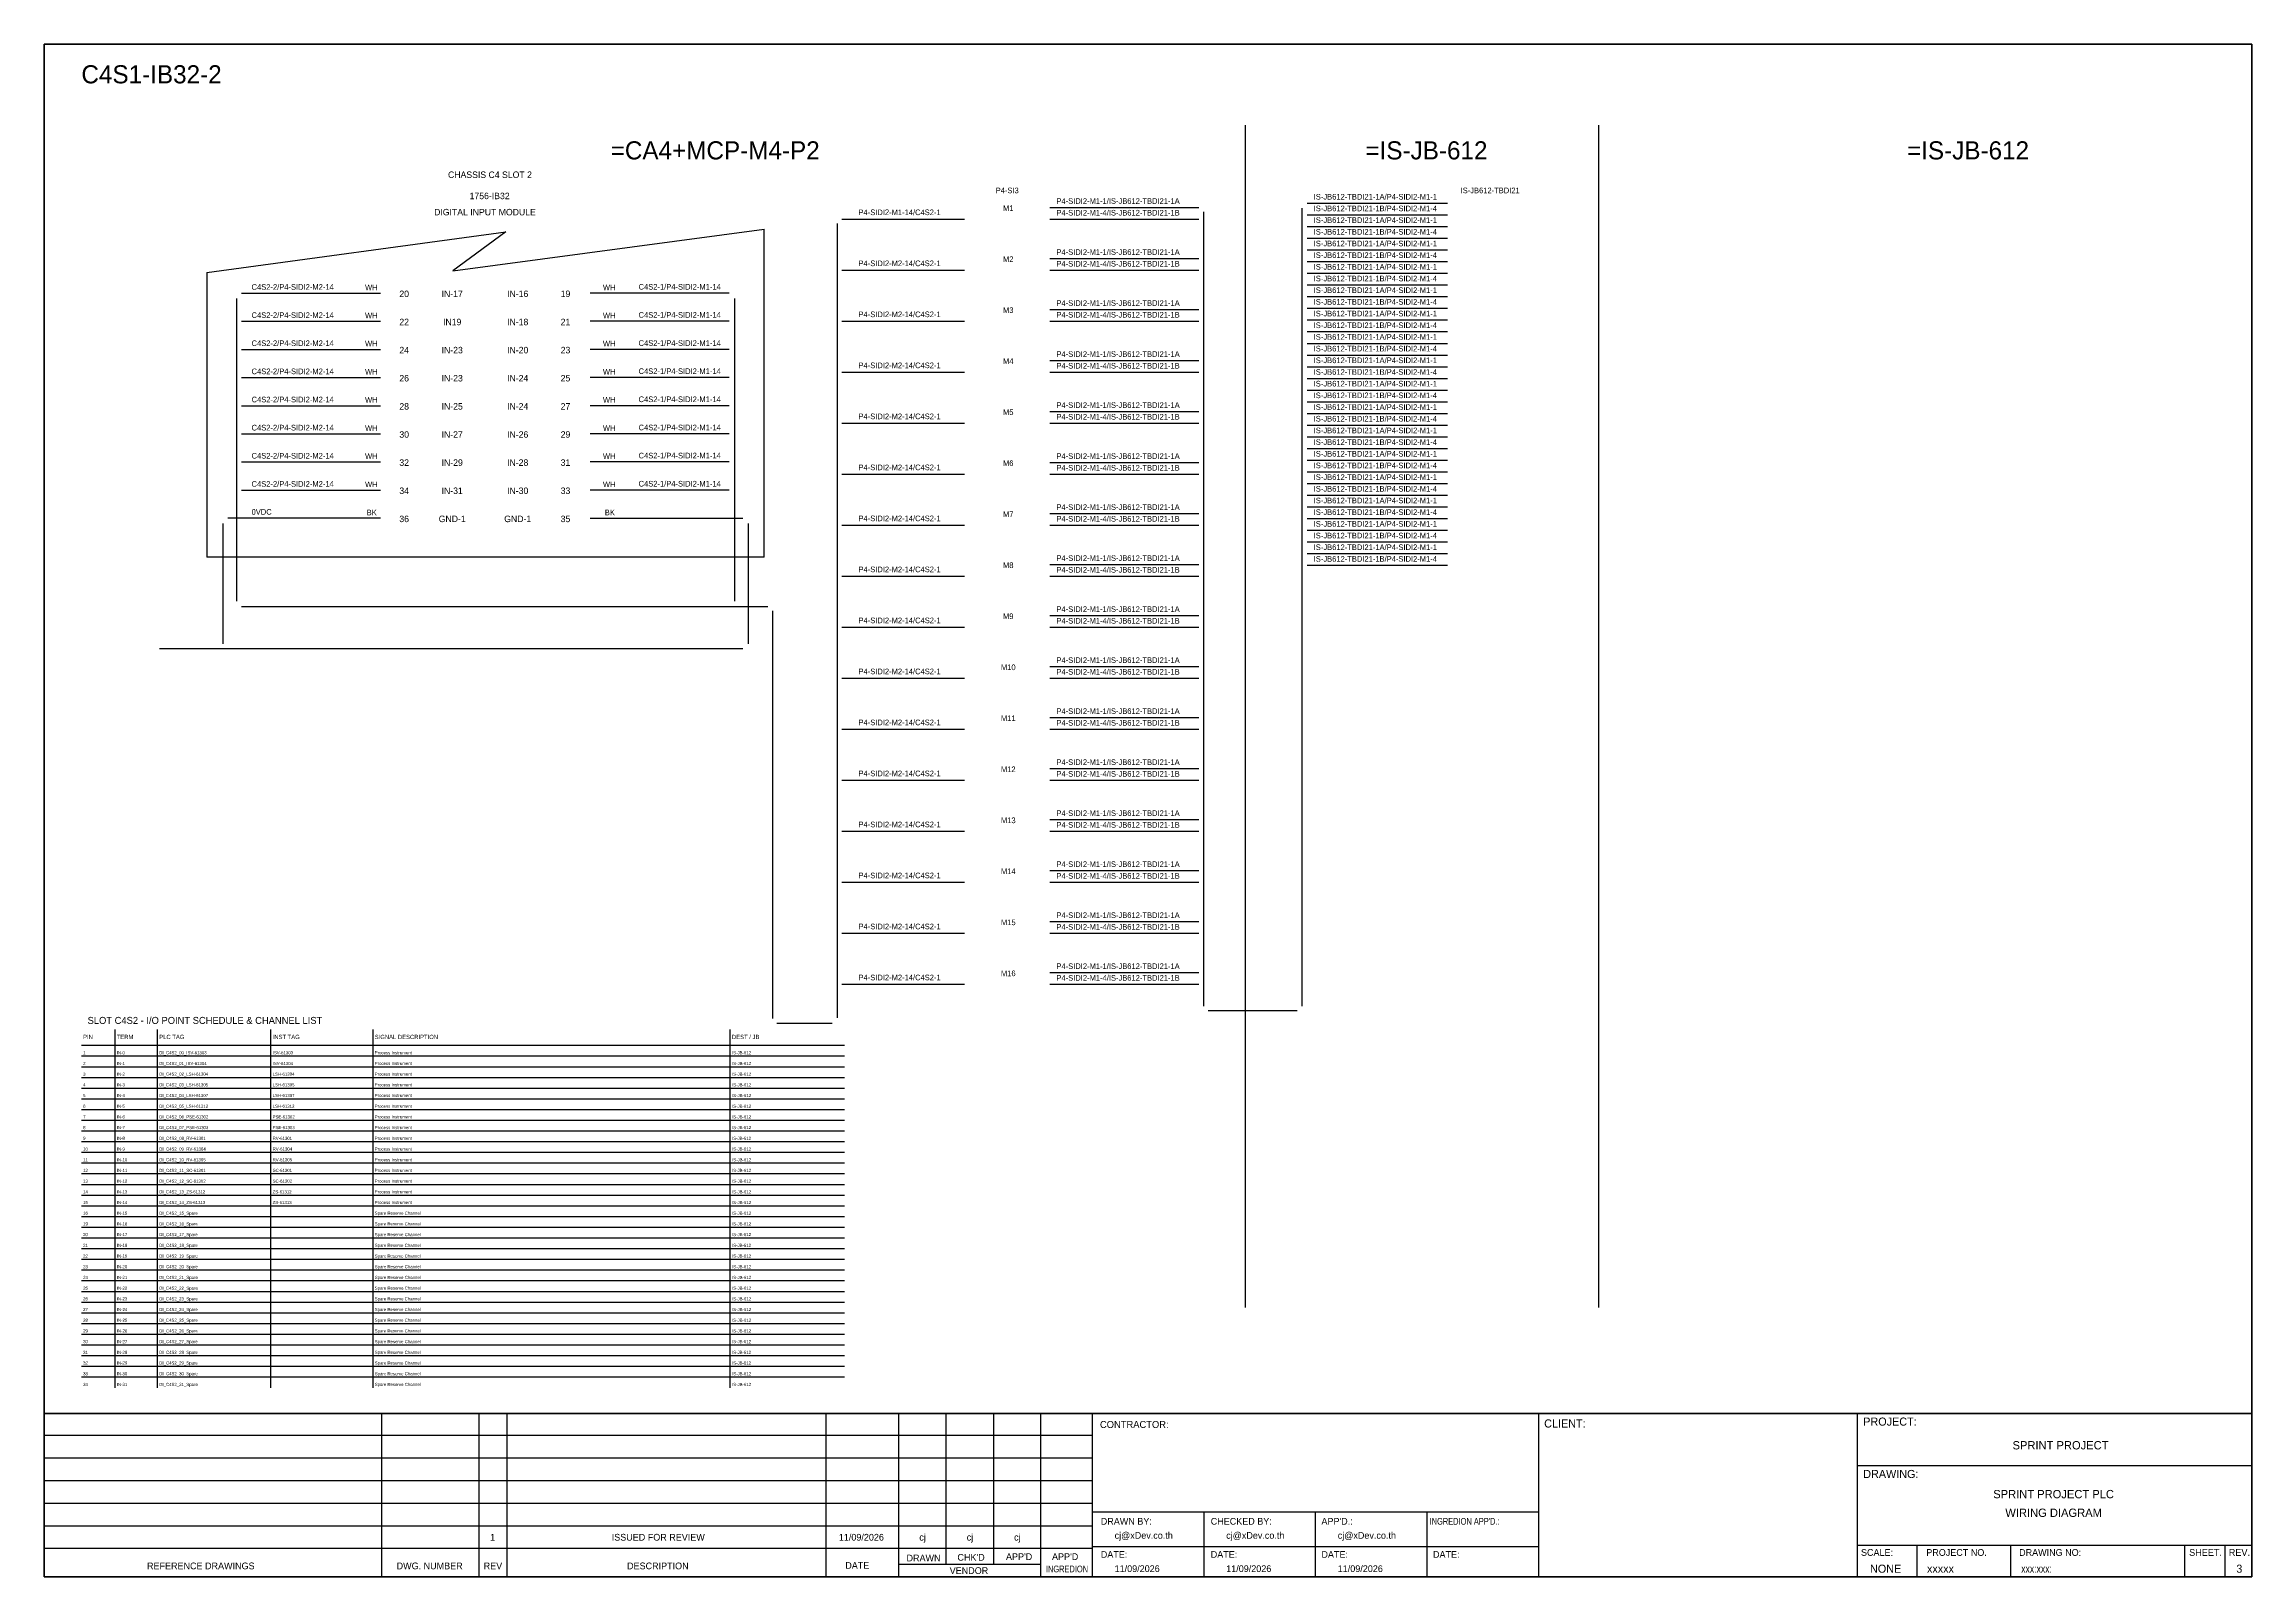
# Model space of a CAD drawing. Header units: metres. Extents: x 0 to 62600, y 0 to 2704.
# Drawn here: x 8387 to 12280, y 0 to 2704 of the extents above; entities that cross this region are included whole.
import ezdxf
from ezdxf.enums import TextEntityAlignment as Align

# ---------------------------------------------------------------- set-up
doc = ezdxf.new("R2010")
doc.units = ezdxf.units.M

msp = doc.modelspace()

# ---------------------------------------------------------------- linework, layer by layer
at = {"color": 7}
for p, q in [((8452.3, 937.9), (9798.1, 937.9)), ((8511.6, 333.8), (8511.6, 965.9)), ((8586.6, 333.8), (8586.6, 965.9)), ((8786.6, 333.8), (8786.6, 965.9)), ((8966.6, 333.8), (8966.6, 965.9)), ((9596.6, 333.8), (9596.6, 965.9))]:
    msp.add_line(p, q, dxfattribs=at)
at = {"color": 8}
for p, q in [((8452.3, 919), (9798.1, 919)), ((8452.3, 900.1), (9798.1, 900.1)), ((8452.3, 881.3), (9798.1, 881.3)), ((8452.3, 862.4), (9798.1, 862.4)), ((8452.3, 843.5), (9798.1, 843.5)), ((8452.3, 824.6), (9798.1, 824.6)), ((8452.3, 805.8), (9798.1, 805.8)), ((8452.3, 786.9), (9798.1, 786.9)), ((8452.3, 768), (9798.1, 768)), ((8452.3, 749.1), (9798.1, 749.1)), ((8452.3, 730.2), (9798.1, 730.2)), ((8452.3, 711.4), (9798.1, 711.4)), ((8452.3, 692.5), (9798.1, 692.5)), ((8452.3, 673.6), (9798.1, 673.6)), ((8452.3, 654.7), (9798.1, 654.7)), ((8452.3, 635.9), (9798.1, 635.9)), ((8452.3, 617), (9798.1, 617)), ((8452.3, 598.1), (9798.1, 598.1)), ((8452.3, 579.2), (9798.1, 579.2)), ((8452.3, 560.3), (9798.1, 560.3)), ((8452.3, 541.5), (9798.1, 541.5)), ((8452.3, 522.6), (9798.1, 522.6)), ((8452.3, 503.7), (9798.1, 503.7)), ((8452.3, 484.8), (9798.1, 484.8)), ((8452.3, 465.9), (9798.1, 465.9)), ((8452.3, 447.1), (9798.1, 447.1)), ((8452.3, 428.2), (9798.1, 428.2)), ((8452.3, 409.3), (9798.1, 409.3)), ((8452.3, 390.4), (9798.1, 390.4)), ((8452.3, 371.6), (9798.1, 371.6)), ((8452.3, 352.7), (9798.1, 352.7))]:
    msp.add_line(p, q, dxfattribs=at)
at = {"color": 4}
for p, q in [((11688.9, 56.1), (11688.9, 0)), ((11854.2, 56.1), (11854.2, 0))]:
    msp.add_line(p, q, dxfattribs=at)
at = {"color": 4, "ltscale": 0.5}
for p, q in [((12161.3, 56.1), (12161.3, 0)), ((12161.3, 56.1), (12161.3, 0)), ((12232.5, 56.1), (12232.5, 0)), ((12232.5, 56.1), (12232.5, 0))]:
    msp.add_line(p, q, dxfattribs=at)
at = {"layer": 'GT_1', "color": 4}
for p, q in [((8982, 0), (8982, 288.2)), ((9153.9, 0), (9153.9, 288.2)), ((9203, 0), (9203, 288.2)), ((9765.7, 0), (9765.7, 288.2)), ((9894, 0), (9894, 288.2)), ((9977.6, 21.8), (9977.6, 288.2)), ((10061.1, 21.8), (10061.1, 288.2)), ((10144.4, 0), (10144.4, 288.2)), ((10235.4, 0), (10235.4, 288.2)), ((11022.4, 0), (11022.4, 288.2)), ((11584.7, 0), (11584.7, 288.2)), ((11584.7, 0), (11584.7, 288.2)), ((11584.7, 0), (11584.7, 288.2)), ((10235.4, 249.3), (8386.6, 249.3)), ((10235.4, 209.5), (8386.6, 209.5)), ((10235.4, 169.6), (8386.6, 169.6)), ((10235.4, 129.7), (8386.6, 129.7)), ((10235.4, 89.7), (8386.6, 89.7)), ((11022.4, 114.3), (10235.4, 114.3)), ((10432.2, 0), (10432.2, 114.3)), ((10628.9, 0), (10628.9, 114.3)), ((10825.7, 0), (10825.7, 114.3)), ((10235.3, 49.8), (8386.6, 49.8)), ((11022.4, 52.9), (10235.4, 52.9)), ((11584.7, 56.1), (12279.9, 56.1)), ((10144.4, 21.8), (9894, 21.8))]:
    msp.add_line(p, q, dxfattribs=at)
at = {"layer": 'HELPPOINT', "color": 4, "lineweight": 35}
for p, q in [((8386.6, 0), (8386.6, 2704.2)), ((8386.6, 2704.2), (12279.9, 2704.2)), ((8386.6, 0), (8386.6, 2704.2)), ((8386.6, 2704.2), (12279.9, 2704.2)), ((12279.9, 2704.2), (12279.9, 0)), ((12279.9, 2704.2), (12279.9, 0)), ((12279.9, 0), (8386.6, 0)), ((12279.9, 0), (8386.6, 0))]:
    msp.add_line(p, q, dxfattribs=at)
at = {"layer": 'HELPPOINT', "color": 4}
for p, q in [((11584.7, 196.6), (12279.9, 196.6)), ((11584.7, 196.6), (12279.9, 196.6)), ((11584.7, 56.1), (12279.9, 56.1))]:
    msp.add_line(p, q, dxfattribs=at)
at = {"layer": 'IE-WIRE', "color": 4}
for p, q in [((10160, 2416.1), (10423.1, 2416.1)), ((9793.2, 2395.5), (10009.7, 2395.5)), ((10160, 2395.5), (10423.1, 2395.5)), ((9793.2, 2305.5), (10009.7, 2305.5)), ((10160, 2326.1), (10423.1, 2326.1)), ((10160, 2305.5), (10423.1, 2305.5)), ((10160, 2236.1), (10423.1, 2236.1)), ((9793.2, 2215.5), (10009.7, 2215.5)), ((10160, 2215.5), (10423.1, 2215.5)), ((10160, 2146.1), (10423.1, 2146.1)), ((9793.2, 2125.5), (10009.7, 2125.5)), ((10160, 2125.5), (10423.1, 2125.5)), ((9793.2, 2035.5), (10009.7, 2035.5)), ((10160, 2056.1), (10423.1, 2056.1)), ((10160, 2035.5), (10423.1, 2035.5)), ((10160, 1966.1), (10423.1, 1966.1)), ((9793.2, 1945.5), (10009.7, 1945.5)), ((10160, 1945.5), (10423.1, 1945.5)), ((10160, 1876.1), (10423.1, 1876.1)), ((9793.2, 1855.5), (10009.7, 1855.5)), ((10160, 1855.5), (10423.1, 1855.5)), ((9793.2, 1765.5), (10009.7, 1765.5)), ((10160, 1786.1), (10423.1, 1786.1)), ((10160, 1765.5), (10423.1, 1765.5)), ((8734.7, 1712.2), (9662.8, 1712.2)), ((9793.2, 1675.5), (10009.7, 1675.5)), ((10160, 1696.1), (10423.1, 1696.1)), ((10160, 1675.5), (10423.1, 1675.5)), ((10160, 1606.1), (10423.1, 1606.1)), ((9793.2, 1585.5), (10009.7, 1585.5)), ((10160, 1585.5), (10423.1, 1585.5)), ((9793.2, 1495.5), (10009.7, 1495.5)), ((10160, 1516.1), (10423.1, 1516.1)), ((10160, 1495.5), (10423.1, 1495.5)), ((9793.2, 1405.5), (10009.7, 1405.5)), ((10160, 1426.1), (10423.1, 1426.1)), ((10160, 1405.5), (10423.1, 1405.5)), ((10160, 1336.1), (10423.1, 1336.1)), ((9793.2, 1315.5), (10009.7, 1315.5)), ((10160, 1315.5), (10423.1, 1315.5)), ((10160, 1246.1), (10423.1, 1246.1)), ((9793.2, 1225.5), (10009.7, 1225.5)), ((10160, 1225.5), (10423.1, 1225.5)), ((9793.2, 1135.5), (10009.7, 1135.5)), ((10160, 1156.1), (10423.1, 1156.1)), ((10160, 1135.5), (10423.1, 1135.5)), ((10160, 1066.1), (10423.1, 1066.1)), ((9793.2, 1045.5), (10009.7, 1045.5)), ((10160, 1045.5), (10423.1, 1045.5)), ((9678.8, 977), (9776, 977)), ((10439.1, 999.1), (10596.6, 999.1))]:
    msp.add_line(p, q, dxfattribs=at)
at = {"layer": 'IE-WIRE', "color": 4, "ltscale": 25.4}
for p, q in [((10604.6, 2414.6), (10604.6, 1007.1)), ((10613.8, 2423.7), (10861.5, 2423.7)), ((10613.8, 2423.7), (10861.5, 2423.7)), ((9785.2, 2387.5), (9785.2, 986.2)), ((10431.1, 2408.1), (10431.1, 1007.1)), ((10613.8, 2403.1), (10861.5, 2403.1)), ((10613.8, 2403.1), (10861.5, 2403.1)), ((10613.8, 2382.5), (10861.5, 2382.5)), ((10613.8, 2382.5), (10861.5, 2382.5)), ((10613.8, 2361.9), (10861.5, 2361.9)), ((10613.8, 2361.9), (10861.5, 2361.9)), ((10613.8, 2341.2), (10861.5, 2341.2)), ((10613.8, 2341.2), (10861.5, 2341.2)), ((10613.8, 2320.6), (10861.5, 2320.6)), ((10613.8, 2320.6), (10861.5, 2320.6)), ((10613.8, 2300), (10861.5, 2300)), ((10613.8, 2300), (10861.5, 2300)), ((8734.8, 2264.8), (8980, 2264.8)), ((9594.8, 2264.8), (9349.5, 2264.8)), ((10613.8, 2279.4), (10861.5, 2279.4)), ((10613.8, 2279.4), (10861.5, 2279.4)), ((10613.8, 2258.8), (10861.5, 2258.8)), ((10613.8, 2258.8), (10861.5, 2258.8)), ((8725.6, 2255.6), (8725.6, 1729.5)), ((9603.9, 2255.6), (9603.9, 1791.8)), ((10613.8, 2238.2), (10861.5, 2238.2)), ((10613.8, 2238.2), (10861.5, 2238.2)), ((8734.8, 2215.2), (8980, 2215.2)), ((9594.8, 2215.2), (9349.5, 2215.2)), ((10613.8, 2217.6), (10861.5, 2217.6)), ((10613.8, 2217.6), (10861.5, 2217.6)), ((10613.8, 2197), (10861.5, 2197)), ((10613.8, 2197), (10861.5, 2197)), ((8734.8, 2165.5), (8980, 2165.5)), ((9594.8, 2165.5), (9349.5, 2165.5)), ((10613.8, 2176.3), (10861.5, 2176.3)), ((10613.8, 2176.3), (10861.5, 2176.3)), ((10613.8, 2155.7), (10861.5, 2155.7)), ((10613.8, 2155.7), (10861.5, 2155.7)), ((8734.8, 2115.9), (8980, 2115.9)), ((9594.8, 2115.9), (9349.5, 2115.9)), ((10613.8, 2135.1), (10861.5, 2135.1)), ((10613.8, 2135.1), (10861.5, 2135.1)), ((10613.8, 2114.5), (10861.5, 2114.5)), ((10613.8, 2114.5), (10861.5, 2114.5)), ((8734.8, 2066.3), (8980, 2066.3)), ((9594.8, 2066.3), (9349.5, 2066.3)), ((10613.8, 2093.9), (10861.5, 2093.9)), ((10613.8, 2093.9), (10861.5, 2093.9)), ((10613.8, 2073.3), (10861.5, 2073.3)), ((10613.8, 2073.3), (10861.5, 2073.3)), ((10613.8, 2052.7), (10861.5, 2052.7)), ((10613.8, 2052.7), (10861.5, 2052.7)), ((10613.8, 2032.1), (10861.5, 2032.1)), ((10613.8, 2032.1), (10861.5, 2032.1)), ((8734.8, 2016.6), (8980, 2016.6)), ((9594.8, 2016.6), (9349.5, 2016.6)), ((10613.8, 2011.5), (10861.5, 2011.5)), ((10613.8, 2011.5), (10861.5, 2011.5)), ((10613.8, 1990.8), (10861.5, 1990.8)), ((10613.8, 1990.8), (10861.5, 1990.8)), ((8734.8, 1967), (8980, 1967)), ((9594.8, 1967), (9349.5, 1967)), ((10613.8, 1970.2), (10861.5, 1970.2)), ((10613.8, 1970.2), (10861.5, 1970.2)), ((10613.8, 1949.6), (10861.5, 1949.6)), ((10613.8, 1949.6), (10861.5, 1949.6)), ((8734.8, 1917.4), (8980, 1917.4)), ((9594.8, 1917.4), (9349.5, 1917.4)), ((10613.8, 1929), (10861.5, 1929)), ((10613.8, 1929), (10861.5, 1929)), ((10613.8, 1908.4), (10861.5, 1908.4)), ((10613.8, 1908.4), (10861.5, 1908.4)), ((10613.8, 1887.8), (10861.5, 1887.8)), ((10613.8, 1887.8), (10861.5, 1887.8)), ((10613.8, 1867.2), (10861.5, 1867.2)), ((10613.8, 1867.2), (10861.5, 1867.2)), ((10613.8, 1846.6), (10861.5, 1846.6)), ((10613.8, 1846.6), (10861.5, 1846.6)), ((8725.6, 1791.8), (8725.6, 1721.4)), ((9603.9, 1791.8), (9603.9, 1721.4)), ((10613.8, 1825.9), (10861.5, 1825.9)), ((10613.8, 1825.9), (10861.5, 1825.9)), ((10613.8, 1805.3), (10861.5, 1805.3)), ((10613.8, 1805.3), (10861.5, 1805.3)), ((10613.8, 1784.7), (10861.5, 1784.7)), ((10613.8, 1784.7), (10861.5, 1784.7)), ((9670.8, 1704.2), (9670.8, 985))]:
    msp.add_line(p, q, dxfattribs=at)
at = {"layer": 'IE-WIRE', "color": 7, "ltscale": 25.4}
for p, q in [((8701.5, 1858.6), (8701.5, 1726.3)), ((8980, 1867.7), (8710.6, 1867.7)), ((9349.5, 1867.7), (9618.9, 1867.7)), ((9628, 1858.6), (9628, 1712.2)), ((8701.5, 1791.8), (8701.5, 1646.2)), ((9628, 1712.2), (9628, 1646.2)), ((9619, 1637.2), (8590, 1637.2))]:
    msp.add_line(p, q, dxfattribs=at)
at = {"layer": 'MEMBER', "color": 4, "lineweight": 35}
msp.add_line((8386.6, 288.2), (12279.9, 288.2), dxfattribs=at)
msp.add_line((8386.6, 288.2), (12279.9, 288.2), dxfattribs=at)
at = {"layer": 'MEMBER', "color": 4}
for p, q in [((11584.7, 196.6), (12279.9, 196.6)), ((11584.7, 196.6), (12279.9, 196.6)), ((11584.7, 56.1), (12279.9, 56.1)), ((11584.7, 56.1), (12279.9, 56.1))]:
    msp.add_line(p, q, dxfattribs=at)
at = {"layer": 'x01001-FrameArea'}
for p, q in [((10504.8, 2561.5), (10504.8, 475)), ((11127.9, 2561.5), (11127.9, 475)), ((9107.6, 2304.3), (9656.2, 2377.8)), ((9656.2, 1799.2), (9656.2, 2377.8)), ((8673.3, 2301.4), (9200.7, 2373.1)), ((9200.7, 2373.1), (9107.6, 2304.3)), ((8673.3, 2301.4), (8673.3, 1799.2)), ((9656.2, 1799.2), (8673.3, 1799.2))]:
    msp.add_line(p, q, dxfattribs=at)

# ---------------------------------------------------------------- texts
at = {"color": 2}
msp.add_text('C4S1-IB32-2', height=32, dxfattribs=at).set_placement((8452.3, 2635))
for s, height, p in [('=CA4+MCP-M4-P2', 32, (9570, 2516.8)), ('=IS-JB-612', 32, (10824.3, 2516.8)), ('=IS-JB-612', 32, (11779.4, 2516.8)), ('CHASSIS C4 SLOT 2', 11.441, (9172.8, 2473.8)), ('1756-IB32', 11.44, (9172.2, 2436.4)), ('DIGITAL INPUT MODULE', 11.441, (9164, 2407.8)), ('20', 11.44, (9021.5, 2263.7)), ('IN-17', 11.44, (9106.2, 2263.7)), ('IN-16', 11.44, (9221.7, 2263.7)), ('19', 11.44, (9306, 2263.7)), ('22', 11.44, (9021.5, 2214)), ('IN19', 11.44, (9106.2, 2214)), ('IN-18', 11.44, (9221.7, 2214)), ('21', 11.44, (9306, 2214)), ('24', 11.44, (9021.5, 2164.4)), ('IN-23', 11.44, (9106.2, 2164.4)), ('IN-20', 11.44, (9221.7, 2164.4)), ('23', 11.44, (9306, 2164.4)), ('26', 11.44, (9021.5, 2114.8)), ('IN-23', 11.44, (9106.2, 2114.8)), ('IN-24', 11.44, (9221.7, 2114.8)), ('25', 11.44, (9306, 2114.8)), ('28', 11.44, (9021.5, 2065.1)), ('IN-25', 11.44, (9106.2, 2065.1)), ('IN-24', 11.44, (9221.7, 2065.1)), ('27', 11.44, (9306, 2065.1)), ('30', 11.44, (9021.5, 2015.5)), ('IN-27', 11.44, (9106.2, 2015.5)), ('IN-26', 11.44, (9221.7, 2015.5)), ('29', 11.44, (9306, 2015.5)), ('32', 11.44, (9021.5, 1965.9)), ('IN-29', 11.44, (9106.2, 1965.9)), ('IN-28', 11.44, (9221.7, 1965.9)), ('31', 11.44, (9306, 1965.9)), ('34', 11.44, (9021.5, 1916.2)), ('IN-31', 11.44, (9106.2, 1916.2)), ('IN-30', 11.44, (9221.7, 1916.2)), ('33', 11.44, (9306, 1916.2)), ('36', 11.44, (9021.5, 1866.6)), ('GND-1', 11.44, (9106.2, 1866.6)), ('GND-1', 11.44, (9221.7, 1866.6)), ('35', 11.44, (9306, 1866.6))]:
    msp.add_text(s, height=height, dxfattribs=at).set_placement(p, align=Align.MIDDLE_CENTER)
at = {"color": 4}
for s, height, p in [('P4-SI3', 9.95, (10084.9, 2446.1)), ('IS-JB612-TBDI21', 9.949, (10936.7, 2446.1))]:
    msp.add_text(s, height=height, dxfattribs=at).set_placement(p, align=Align.MIDDLE_CENTER)
for s, height, p in [('P4-SIDI2-M1-1/IS-JB612-TBDI21-1A', 9.949, (10171.8, 2422.4)), ('IS-JB612-TBDI21-1A/P4-SIDI2-M1-1', 9.949, (10625.5, 2430)), ('IS-JB612-TBDI21-1B/P4-SIDI2-M1-4', 9.949, (10625.5, 2409.4)), ('P4-SIDI2-M1-14/C4S2-1', 9.949, (9822.7, 2402.5)), ('P4-SIDI2-M1-4/IS-JB612-TBDI21-1B', 9.949, (10171.8, 2401.8)), ('IS-JB612-TBDI21-1A/P4-SIDI2-M1-1', 9.949, (10625.5, 2388.8)), ('IS-JB612-TBDI21-1B/P4-SIDI2-M1-4', 9.949, (10625.5, 2368.1)), ('P4-SIDI2-M1-1/IS-JB612-TBDI21-1A', 9.949, (10171.8, 2332.4)), ('IS-JB612-TBDI21-1A/P4-SIDI2-M1-1', 9.949, (10625.5, 2347.5)), ('IS-JB612-TBDI21-1B/P4-SIDI2-M1-4', 9.949, (10625.5, 2326.9)), ('P4-SIDI2-M2-14/C4S2-1', 9.949, (9822.7, 2312.5)), ('P4-SIDI2-M1-4/IS-JB612-TBDI21-1B', 9.949, (10171.8, 2311.8)), ('IS-JB612-TBDI21-1A/P4-SIDI2-M1-1', 9.949, (10625.5, 2306.3)), ('C4S2-2/P4-SIDI2-M2-14', 9.949, (8752.4, 2270.8)), ('WH', 9.95, (8952.5, 2270.1)), ('WH', 9.95, (9372, 2270.1)), ('C4S2-1/P4-SIDI2-M1-14', 9.949, (9434.9, 2271.1)), ('IS-JB612-TBDI21-1B/P4-SIDI2-M1-4', 9.949, (10625.5, 2285.7)), ('IS-JB612-TBDI21-1A/P4-SIDI2-M1-1', 9.949, (10625.5, 2265.1)), ('C4S2-2/P4-SIDI2-M2-14', 9.949, (8752.4, 2221.1)), ('WH', 9.95, (8952.5, 2220.4)), ('WH', 9.95, (9372, 2220.4)), ('C4S2-1/P4-SIDI2-M1-14', 9.949, (9434.9, 2221.5)), ('P4-SIDI2-M2-14/C4S2-1', 9.949, (9822.7, 2222.5)), ('P4-SIDI2-M1-1/IS-JB612-TBDI21-1A', 9.949, (10171.8, 2242.4)), ('P4-SIDI2-M1-4/IS-JB612-TBDI21-1B', 9.949, (10171.8, 2221.8)), ('IS-JB612-TBDI21-1B/P4-SIDI2-M1-4', 9.949, (10625.5, 2244.5)), ('IS-JB612-TBDI21-1A/P4-SIDI2-M1-1', 9.949, (10625.5, 2223.9)), ('C4S2-2/P4-SIDI2-M2-14', 9.949, (8752.4, 2171.5)), ('WH', 9.95, (8952.5, 2170.8)), ('WH', 9.95, (9372, 2170.8)), ('C4S2-1/P4-SIDI2-M1-14', 9.949, (9434.9, 2171.8)), ('IS-JB612-TBDI21-1B/P4-SIDI2-M1-4', 9.949, (10625.5, 2203.2)), ('IS-JB612-TBDI21-1A/P4-SIDI2-M1-1', 9.949, (10625.5, 2182.6)), ('P4-SIDI2-M2-14/C4S2-1', 9.949, (9822.7, 2132.5)), ('P4-SIDI2-M1-1/IS-JB612-TBDI21-1A', 9.949, (10171.8, 2152.4)), ('P4-SIDI2-M1-4/IS-JB612-TBDI21-1B', 9.949, (10171.8, 2131.8)), ('IS-JB612-TBDI21-1B/P4-SIDI2-M1-4', 9.949, (10625.5, 2162)), ('IS-JB612-TBDI21-1A/P4-SIDI2-M1-1', 9.949, (10625.5, 2141.4)), ('C4S2-2/P4-SIDI2-M2-14', 9.949, (8752.4, 2121.9)), ('WH', 9.95, (8952.5, 2121.2)), ('WH', 9.95, (9372, 2121.2)), ('C4S2-1/P4-SIDI2-M1-14', 9.949, (9434.9, 2122.2)), ('IS-JB612-TBDI21-1B/P4-SIDI2-M1-4', 9.949, (10625.5, 2120.8)), ('IS-JB612-TBDI21-1A/P4-SIDI2-M1-1', 9.949, (10625.5, 2100.2)), ('C4S2-2/P4-SIDI2-M2-14', 9.949, (8752.4, 2072.2)), ('WH', 9.95, (8952.5, 2071.5)), ('WH', 9.95, (9372, 2071.5)), ('C4S2-1/P4-SIDI2-M1-14', 9.949, (9434.9, 2072.6)), ('P4-SIDI2-M1-1/IS-JB612-TBDI21-1A', 9.949, (10171.8, 2062.4)), ('IS-JB612-TBDI21-1B/P4-SIDI2-M1-4', 9.949, (10625.5, 2079.6)), ('IS-JB612-TBDI21-1A/P4-SIDI2-M1-1', 9.949, (10625.5, 2059)), ('C4S2-2/P4-SIDI2-M2-14', 9.949, (8752.4, 2022.6)), ('WH', 9.95, (8952.5, 2021.9)), ('WH', 9.95, (9372, 2021.9)), ('C4S2-1/P4-SIDI2-M1-14', 9.949, (9434.9, 2022.9)), ('P4-SIDI2-M2-14/C4S2-1', 9.949, (9822.7, 2042.5)), ('P4-SIDI2-M1-4/IS-JB612-TBDI21-1B', 9.949, (10171.8, 2041.8)), ('IS-JB612-TBDI21-1B/P4-SIDI2-M1-4', 9.949, (10625.5, 2038.4)), ('IS-JB612-TBDI21-1A/P4-SIDI2-M1-1', 9.949, (10625.5, 2017.7)), ('IS-JB612-TBDI21-1B/P4-SIDI2-M1-4', 9.949, (10625.5, 1997.1)), ('IS-JB612-TBDI21-1A/P4-SIDI2-M1-1', 9.949, (10625.5, 1976.5)), ('C4S2-2/P4-SIDI2-M2-14', 9.949, (8752.4, 1973)), ('WH', 9.95, (8952.5, 1972.3)), ('WH', 9.95, (9372, 1972.3)), ('C4S2-1/P4-SIDI2-M1-14', 9.949, (9434.9, 1973.3)), ('P4-SIDI2-M2-14/C4S2-1', 9.949, (9822.7, 1952.5)), ('P4-SIDI2-M1-1/IS-JB612-TBDI21-1A', 9.949, (10171.8, 1972.4)), ('P4-SIDI2-M1-4/IS-JB612-TBDI21-1B', 9.949, (10171.8, 1951.8)), ('IS-JB612-TBDI21-1B/P4-SIDI2-M1-4', 9.949, (10625.5, 1955.9)), ('C4S2-2/P4-SIDI2-M2-14', 9.949, (8752.4, 1923.3)), ('WH', 9.95, (8952.5, 1922.6)), ('WH', 9.95, (9372, 1922.6)), ('C4S2-1/P4-SIDI2-M1-14', 9.949, (9434.9, 1923.7)), ('IS-JB612-TBDI21-1A/P4-SIDI2-M1-1', 9.949, (10625.5, 1935.3)), ('IS-JB612-TBDI21-1B/P4-SIDI2-M1-4', 9.949, (10625.5, 1914.7)), ('P4-SIDI2-M2-14/C4S2-1', 9.949, (9822.7, 1862.5)), ('P4-SIDI2-M1-1/IS-JB612-TBDI21-1A', 9.949, (10171.8, 1882.4)), ('P4-SIDI2-M1-4/IS-JB612-TBDI21-1B', 9.949, (10171.8, 1861.8)), ('IS-JB612-TBDI21-1A/P4-SIDI2-M1-1', 9.949, (10625.5, 1894.1)), ('IS-JB612-TBDI21-1B/P4-SIDI2-M1-4', 9.949, (10625.5, 1873.5)), ('IS-JB612-TBDI21-1A/P4-SIDI2-M1-1', 9.949, (10625.5, 1852.8)), ('IS-JB612-TBDI21-1B/P4-SIDI2-M1-4', 9.949, (10625.5, 1832.2)), ('P4-SIDI2-M1-1/IS-JB612-TBDI21-1A', 9.949, (10171.8, 1792.4)), ('IS-JB612-TBDI21-1A/P4-SIDI2-M1-1', 9.949, (10625.5, 1811.6)), ('IS-JB612-TBDI21-1B/P4-SIDI2-M1-4', 9.949, (10625.5, 1791)), ('P4-SIDI2-M2-14/C4S2-1', 9.949, (9822.7, 1772.5)), ('P4-SIDI2-M1-4/IS-JB612-TBDI21-1B', 9.949, (10171.8, 1771.8)), ('P4-SIDI2-M2-14/C4S2-1', 9.949, (9822.7, 1682.5)), ('P4-SIDI2-M1-1/IS-JB612-TBDI21-1A', 9.949, (10171.8, 1702.4)), ('P4-SIDI2-M1-4/IS-JB612-TBDI21-1B', 9.949, (10171.8, 1681.8)), ('P4-SIDI2-M2-14/C4S2-1', 9.949, (9822.7, 1592.5)), ('P4-SIDI2-M1-1/IS-JB612-TBDI21-1A', 9.949, (10171.8, 1612.4)), ('P4-SIDI2-M1-4/IS-JB612-TBDI21-1B', 9.949, (10171.8, 1591.8)), ('P4-SIDI2-M1-1/IS-JB612-TBDI21-1A', 9.949, (10171.8, 1522.4)), ('P4-SIDI2-M2-14/C4S2-1', 9.949, (9822.7, 1502.5)), ('P4-SIDI2-M1-4/IS-JB612-TBDI21-1B', 9.949, (10171.8, 1501.8)), ('P4-SIDI2-M1-1/IS-JB612-TBDI21-1A', 9.949, (10171.8, 1432.4)), ('P4-SIDI2-M2-14/C4S2-1', 9.949, (9822.7, 1412.5)), ('P4-SIDI2-M1-4/IS-JB612-TBDI21-1B', 9.949, (10171.8, 1411.8)), ('P4-SIDI2-M2-14/C4S2-1', 9.949, (9822.7, 1322.5)), ('P4-SIDI2-M1-1/IS-JB612-TBDI21-1A', 9.949, (10171.8, 1342.4)), ('P4-SIDI2-M1-4/IS-JB612-TBDI21-1B', 9.949, (10171.8, 1321.8)), ('P4-SIDI2-M1-1/IS-JB612-TBDI21-1A', 9.949, (10171.8, 1252.4)), ('P4-SIDI2-M2-14/C4S2-1', 9.949, (9822.7, 1232.5)), ('P4-SIDI2-M1-4/IS-JB612-TBDI21-1B', 9.949, (10171.8, 1231.8)), ('P4-SIDI2-M1-1/IS-JB612-TBDI21-1A', 9.949, (10171.8, 1162.4)), ('P4-SIDI2-M2-14/C4S2-1', 9.949, (9822.7, 1142.5)), ('P4-SIDI2-M1-4/IS-JB612-TBDI21-1B', 9.949, (10171.8, 1141.8)), ('P4-SIDI2-M2-14/C4S2-1', 9.949, (9822.7, 1052.5)), ('P4-SIDI2-M1-1/IS-JB612-TBDI21-1A', 9.949, (10171.8, 1072.4)), ('P4-SIDI2-M1-4/IS-JB612-TBDI21-1B', 9.949, (10171.8, 1051.8))]:
    msp.add_text(s, height=height, dxfattribs=at).set_placement(p)
at = {"color": 7}
for s, height, p in [('0VDC', 9.95, (8752.4, 1874)), ('BK', 9.95, (8955.5, 1873)), ('BK', 9.95, (9375.4, 1873)), ('2', 5.5, (8455.3, 903.1)), ('1', 5.5, (8455.3, 922)), ('IN-0', 5.5, (8514.6, 922)), ('IN-1', 5.5, (8514.6, 903.1)), ('DI_C4S2_00_ISV-61303', 5.5, (8589.6, 922)), ('DI_C4S2_01_ISV-61304', 5.5, (8589.6, 903.1)), ('ISV-61303', 5.5, (8789.6, 922)), ('ISV-61304', 5.5, (8789.6, 903.1)), ('Process Instrument', 5.5, (8969.6, 922)), ('Process Instrument', 5.5, (8969.6, 903.1)), ('IS-JB-612', 5.5, (9599.6, 922)), ('IS-JB-612', 5.5, (9599.6, 903.1)), ('4', 5.5, (8455.3, 865.4)), ('3', 5.5, (8455.3, 884.3)), ('IN-2', 5.5, (8514.6, 884.3)), ('IN-3', 5.5, (8514.6, 865.4)), ('DI_C4S2_02_LSH-61304', 5.5, (8589.6, 884.3)), ('DI_C4S2_03_LSH-61305', 5.5, (8589.6, 865.4)), ('LSH-61304', 5.5, (8789.6, 884.3)), ('LSH-61305', 5.5, (8789.6, 865.4)), ('Process Instrument', 5.5, (8969.6, 884.3)), ('Process Instrument', 5.5, (8969.6, 865.4)), ('IS-JB-612', 5.5, (9599.6, 884.3)), ('IS-JB-612', 5.5, (9599.6, 865.4)), ('5', 5.5, (8455.3, 846.5)), ('6', 5.5, (8455.3, 827.6)), ('IN-4', 5.5, (8514.6, 846.5)), ('IN-5', 5.5, (8514.6, 827.6)), ('DI_C4S2_04_LSH-61307', 5.5, (8589.6, 846.5)), ('DI_C4S2_05_LSH-61312', 5.5, (8589.6, 827.6)), ('LSH-61307', 5.5, (8789.6, 846.5)), ('LSH-61312', 5.5, (8789.6, 827.6)), ('Process Instrument', 5.5, (8969.6, 846.5)), ('Process Instrument', 5.5, (8969.6, 827.6)), ('IS-JB-612', 5.5, (9599.6, 846.5)), ('IS-JB-612', 5.5, (9599.6, 827.6)), ('8', 5.5, (8455.3, 789.9)), ('7', 5.5, (8455.3, 808.8)), ('IN-6', 5.5, (8514.6, 808.8)), ('IN-7', 5.5, (8514.6, 789.9)), ('DI_C4S2_06_PSE-61302', 5.5, (8589.6, 808.8)), ('DI_C4S2_07_PSE-61303', 5.5, (8589.6, 789.9)), ('PSE-61302', 5.5, (8789.6, 808.8)), ('PSE-61303', 5.5, (8789.6, 789.9)), ('Process Instrument', 5.5, (8969.6, 808.8)), ('Process Instrument', 5.5, (8969.6, 789.9)), ('IS-JB-612', 5.5, (9599.6, 808.8)), ('IS-JB-612', 5.5, (9599.6, 789.9)), ('9', 5.5, (8455.3, 771)), ('10', 5.5, (8455.3, 752.1)), ('IN-8', 5.5, (8514.6, 771)), ('IN-9', 5.5, (8514.6, 752.1)), ('DI_C4S2_08_RV-61301', 5.5, (8589.6, 771)), ('DI_C4S2_09_RV-61304', 5.5, (8589.6, 752.1)), ('RV-61301', 5.5, (8789.6, 771)), ('RV-61304', 5.5, (8789.6, 752.1)), ('Process Instrument', 5.5, (8969.6, 771)), ('Process Instrument', 5.5, (8969.6, 752.1)), ('IS-JB-612', 5.5, (9599.6, 771)), ('IS-JB-612', 5.5, (9599.6, 752.1)), ('11', 5.5, (8455.3, 733.2)), ('12', 5.5, (8455.3, 714.4)), ('13', 5.5, (8455.3, 695.5)), ('IN-10', 5.5, (8514.6, 733.2)), ('IN-11', 5.5, (8514.6, 714.4)), ('IN-12', 5.5, (8514.6, 695.5)), ('DI_C4S2_10_RV-61305', 5.5, (8589.6, 733.2)), ('DI_C4S2_11_SC-61301', 5.5, (8589.6, 714.4)), ('DI_C4S2_12_SC-61302', 5.5, (8589.6, 695.5)), ('SC-61301', 5.5, (8789.6, 714.4)), ('SC-61302', 5.5, (8789.6, 695.5)), ('RV-61305', 5.5, (8789.6, 733.2)), ('Process Instrument', 5.5, (8969.6, 733.2)), ('Process Instrument', 5.5, (8969.6, 714.4)), ('Process Instrument', 5.5, (8969.6, 695.5)), ('IS-JB-612', 5.5, (9599.6, 733.2)), ('IS-JB-612', 5.5, (9599.6, 714.4)), ('IS-JB-612', 5.5, (9599.6, 695.5)), ('14', 5.5, (8455.3, 676.6)), ('15', 5.5, (8455.3, 657.7)), ('IN-13', 5.5, (8514.6, 676.6)), ('IN-14', 5.5, (8514.6, 657.7)), ('DI_C4S2_13_ZS-61312', 5.5, (8589.6, 676.6)), ('DI_C4S2_14_ZS-61313', 5.5, (8589.6, 657.7)), ('ZS-61312', 5.5, (8789.6, 676.6)), ('ZS-61313', 5.5, (8789.6, 657.7)), ('Process Instrument', 5.5, (8969.6, 676.6)), ('Process Instrument', 5.5, (8969.6, 657.7)), ('IS-JB-612', 5.5, (9599.6, 676.6)), ('IS-JB-612', 5.5, (9599.6, 657.7)), ('16', 5.5, (8455.3, 638.9)), ('19', 5.5, (8455.3, 620)), ('IN-15', 5.5, (8514.6, 638.9)), ('IN-16', 5.5, (8514.6, 620)), ('DI_C4S2_15_Spare', 5.5, (8589.6, 638.9)), ('DI_C4S2_16_Spare', 5.5, (8589.6, 620)), ('Spare Reserve Channel', 5.5, (8969.6, 638.9)), ('Spare Reserve Channel', 5.5, (8969.6, 620)), ('IS-JB-612', 5.5, (9599.6, 638.9)), ('IS-JB-612', 5.5, (9599.6, 620)), ('20', 5.5, (8455.3, 601.1)), ('21', 5.5, (8455.3, 582.2)), ('IN-17', 5.5, (8514.6, 601.1)), ('IN-18', 5.5, (8514.6, 582.2)), ('DI_C4S2_17_Spare', 5.5, (8589.6, 601.1)), ('DI_C4S2_18_Spare', 5.5, (8589.6, 582.2)), ('Spare Reserve Channel', 5.5, (8969.6, 601.1)), ('Spare Reserve Channel', 5.5, (8969.6, 582.2)), ('IS-JB-612', 5.5, (9599.6, 601.1)), ('IS-JB-612', 5.5, (9599.6, 582.2)), ('22', 5.5, (8455.3, 563.3)), ('23', 5.5, (8455.3, 544.5)), ('IN-19', 5.5, (8514.6, 563.3)), ('IN-20', 5.5, (8514.6, 544.5)), ('DI_C4S2_19_Spare', 5.5, (8589.6, 563.3)), ('DI_C4S2_20_Spare', 5.5, (8589.6, 544.5)), ('Spare Reserve Channel', 5.5, (8969.6, 563.3)), ('Spare Reserve Channel', 5.5, (8969.6, 544.5)), ('IS-JB-612', 5.5, (9599.6, 563.3)), ('IS-JB-612', 5.5, (9599.6, 544.5)), ('24', 5.5, (8455.3, 525.6)), ('25', 5.5, (8455.3, 506.7)), ('IN-21', 5.5, (8514.6, 525.6)), ('IN-22', 5.5, (8514.6, 506.7)), ('DI_C4S2_21_Spare', 5.5, (8589.6, 525.6)), ('DI_C4S2_22_Spare', 5.5, (8589.6, 506.7)), ('Spare Reserve Channel', 5.5, (8969.6, 525.6)), ('Spare Reserve Channel', 5.5, (8969.6, 506.7)), ('IS-JB-612', 5.5, (9599.6, 525.6)), ('IS-JB-612', 5.5, (9599.6, 506.7)), ('26', 5.5, (8455.3, 487.8)), ('27', 5.5, (8455.3, 468.9)), ('IN-23', 5.5, (8514.6, 487.8)), ('IN-24', 5.5, (8514.6, 468.9)), ('DI_C4S2_23_Spare', 5.5, (8589.6, 487.8)), ('DI_C4S2_24_Spare', 5.5, (8589.6, 468.9)), ('Spare Reserve Channel', 5.5, (8969.6, 487.8)), ('Spare Reserve Channel', 5.5, (8969.6, 468.9)), ('IS-JB-612', 5.5, (9599.6, 487.8)), ('IS-JB-612', 5.5, (9599.6, 468.9)), ('28', 5.5, (8455.3, 450.1)), ('29', 5.5, (8455.3, 431.2)), ('IN-25', 5.5, (8514.6, 450.1)), ('IN-26', 5.5, (8514.6, 431.2)), ('DI_C4S2_25_Spare', 5.5, (8589.6, 450.1)), ('DI_C4S2_26_Spare', 5.5, (8589.6, 431.2)), ('Spare Reserve Channel', 5.5, (8969.6, 450.1)), ('Spare Reserve Channel', 5.5, (8969.6, 431.2)), ('IS-JB-612', 5.5, (9599.6, 450.1)), ('IS-JB-612', 5.5, (9599.6, 431.2)), ('30', 5.5, (8455.3, 412.3)), ('31', 5.5, (8455.3, 393.4)), ('IN-27', 5.5, (8514.6, 412.3)), ('IN-28', 5.5, (8514.6, 393.4)), ('DI_C4S2_27_Spare', 5.5, (8589.6, 412.3)), ('DI_C4S2_28_Spare', 5.5, (8589.6, 393.4)), ('Spare Reserve Channel', 5.5, (8969.6, 412.3)), ('Spare Reserve Channel', 5.5, (8969.6, 393.4)), ('IS-JB-612', 5.5, (9599.6, 412.3)), ('IS-JB-612', 5.5, (9599.6, 393.4)), ('32', 5.5, (8455.3, 374.6)), ('33', 5.5, (8455.3, 355.7)), ('IN-29', 5.5, (8514.6, 374.6)), ('IN-30', 5.5, (8514.6, 355.7)), ('DI_C4S2_29_Spare', 5.5, (8589.6, 374.6)), ('DI_C4S2_30_Spare', 5.5, (8589.6, 355.7)), ('Spare Reserve Channel', 5.5, (8969.6, 374.6)), ('Spare Reserve Channel', 5.5, (8969.6, 355.7)), ('IS-JB-612', 5.5, (9599.6, 374.6)), ('IS-JB-612', 5.5, (9599.6, 355.7)), ('34', 5.5, (8455.3, 336.8)), ('IN-31', 5.5, (8514.6, 336.8)), ('DI_C4S2_31_Spare', 5.5, (8589.6, 336.8)), ('Spare Reserve Channel', 5.5, (8969.6, 336.8)), ('IS-JB-612', 5.5, (9599.6, 336.8))]:
    msp.add_text(s, height=height, dxfattribs=at).set_placement(p)
at = {"color": 3}
for s, p in [('PIN', (8455.3, 948.9)), ('TERM', (8514.6, 948.9)), ('PLC TAG', (8589.6, 948.9)), ('INST TAG', (8789.6, 948.9)), ('SIGNAL DESCRIPTION', (8969.6, 948.9)), ('DEST / JB', (9599.6, 948.9))]:
    msp.add_text(s, height=7.5, dxfattribs=at).set_placement(p)
at = {"color": 4, "ltscale": 100}
for s, p in [('SPRINT PROJECT', (11942.5, 232.2)), ('SPRINT PROJECT PLC', (11930.3, 146)), ('WIRING DIAGRAM', (11930.3, 113.1))]:
    msp.add_text(s, height=14.693, dxfattribs=at).set_placement(p, align=Align.MIDDLE_CENTER)
at = {"layer": 'GT_1', "color": 4}
for s, p in [('CLIENT:', (11031.9, 263.5)), ('PROJECT:', (11594.6, 266.8)), ('DRAWING:', (11594.6, 174.4))]:
    msp.add_text(s, height=14.25, dxfattribs=at).set_placement(p)
at = {"layer": 'MEMBER', "color": 4, "ltscale": 0.8}
for s, height, p in [('SLOT C4S2 - I/O POINT SCHEDULE & CHANNEL LIST', 12.35, (8463.2, 975.6)), ('CONTRACTOR:', 12.35, (10248.5, 262.7)), ('DRAWN BY:', 11.88, (10250, 92.1)), ('cj@xDev.co.th', 11.875, (10274.4, 67.2)), ('CHECKED BY:', 11.875, (10443.9, 92.1)), ('cj@xDev.co.th', 11.875, (10471.2, 67.2)), ("APP'D.:", 11.88, (10639.1, 92.1)), ('cj@xDev.co.th', 11.875, (10667.9, 67.2)), ('DRAWN', 11.88, (9907.4, 27.3)), ("CHK'D", 11.88, (9997.2, 28.5)), ("APP'D", 11.88, (10082.8, 29.7)), ("APP'D", 11.88, (10164, 29.7)), ('DATE:', 11.88, (10250, 33.6)), ('DATE:', 11.88, (10443.9, 33.6)), ('DATE:', 11.88, (10639.1, 33.6)), ('DATE:', 11.88, (10835.9, 33.6)), ('SCALE:', 11.88, (11590.6, 37.1)), ('PROJECT NO.', 11.875, (11705.8, 37.1)), ('DRAWING NO:', 11.875, (11869.5, 37.1)), ('SHEET.', 12, (12169.3, 37.1)), ('REV.', 12, (12239.2, 37.1)), ('REFERENCE DRAWINGS', 11.875, (8568, 13.4)), ('DWG. NUMBER', 11.875, (9008.2, 13.4)), ('REV', 11.88, (9161.7, 13.4)), ('DESCRIPTION', 11.875, (9414.6, 13.4)), ('DATE', 11.88, (9799.4, 14.2)), ('VENDOR', 11.88, (9983.5, 5.1)), ('11/09/2026', 11.88, (10274.4, 8.5)), ('11/09/2026', 11.88, (10471.2, 8.5)), ('11/09/2026', 11.88, (10667.9, 8.5)), ('NONE', 14.23, (11606.6, 7.3)), ('xxxxx', 14.23, (11707, 7.3))]:
    msp.add_text(s, height=height, dxfattribs=at).set_placement(p)
at = {"layer": 'MEMBER', "color": 4, "ltscale": 0.8, "width": 0.8}
for s, height, p in [("INGREDION APP'D.:", 11.875, (10829.9, 92.1)), ('INGREDION', 11.88, (10153.2, 8)), ('xxx:xxx:', 14.23, (11873.2, 7.3))]:
    msp.add_text(s, height=height, dxfattribs=at).set_placement(p)
at = {"layer": 'MEMBER', "color": 4, "ltscale": 0.8}
for s, height, p in [('1', 11.9, (9177.5, 69.9)), ('ISSUED FOR REVIEW', 11.875, (9469.6, 69.9)), ('11/09/2026', 11.88, (9827.8, 69.9)), ('cj', 11.88, (9935.7, 69.9)), ('cj', 11.88, (10019.3, 69.9)), ('cj', 11.88, (10102.8, 69.9))]:
    msp.add_text(s, height=height, dxfattribs=at).set_placement(p, align=Align.MIDDLE_CENTER)
msp.add_text('3', height=14.2, dxfattribs=at).set_placement((12257.8, 7.3), align=Align.CENTER)
at = {"layer": 'power', "color": 7}
for s, p in [('M1', (10086.8, 2414.8)), ('M2', (10086.8, 2324.8)), ('M3', (10086.8, 2234.8)), ('M4', (10086.8, 2144.8)), ('M5', (10086.8, 2054.8)), ('M6', (10086.8, 1964.8)), ('M7', (10086.8, 1874.8)), ('M8', (10086.8, 1784.8)), ('M9', (10086.8, 1694.8)), ('M10', (10086.8, 1604.8)), ('M11', (10086.8, 1514.8)), ('M12', (10086.8, 1424.8)), ('M13', (10086.8, 1334.8)), ('M14', (10086.8, 1244.8)), ('M15', (10086.8, 1154.8)), ('M16', (10086.8, 1064.8))]:
    msp.add_text(s, height=9.97, dxfattribs=at).set_placement(p, align=Align.MIDDLE_CENTER)

doc.saveas('drawing.dxf')
